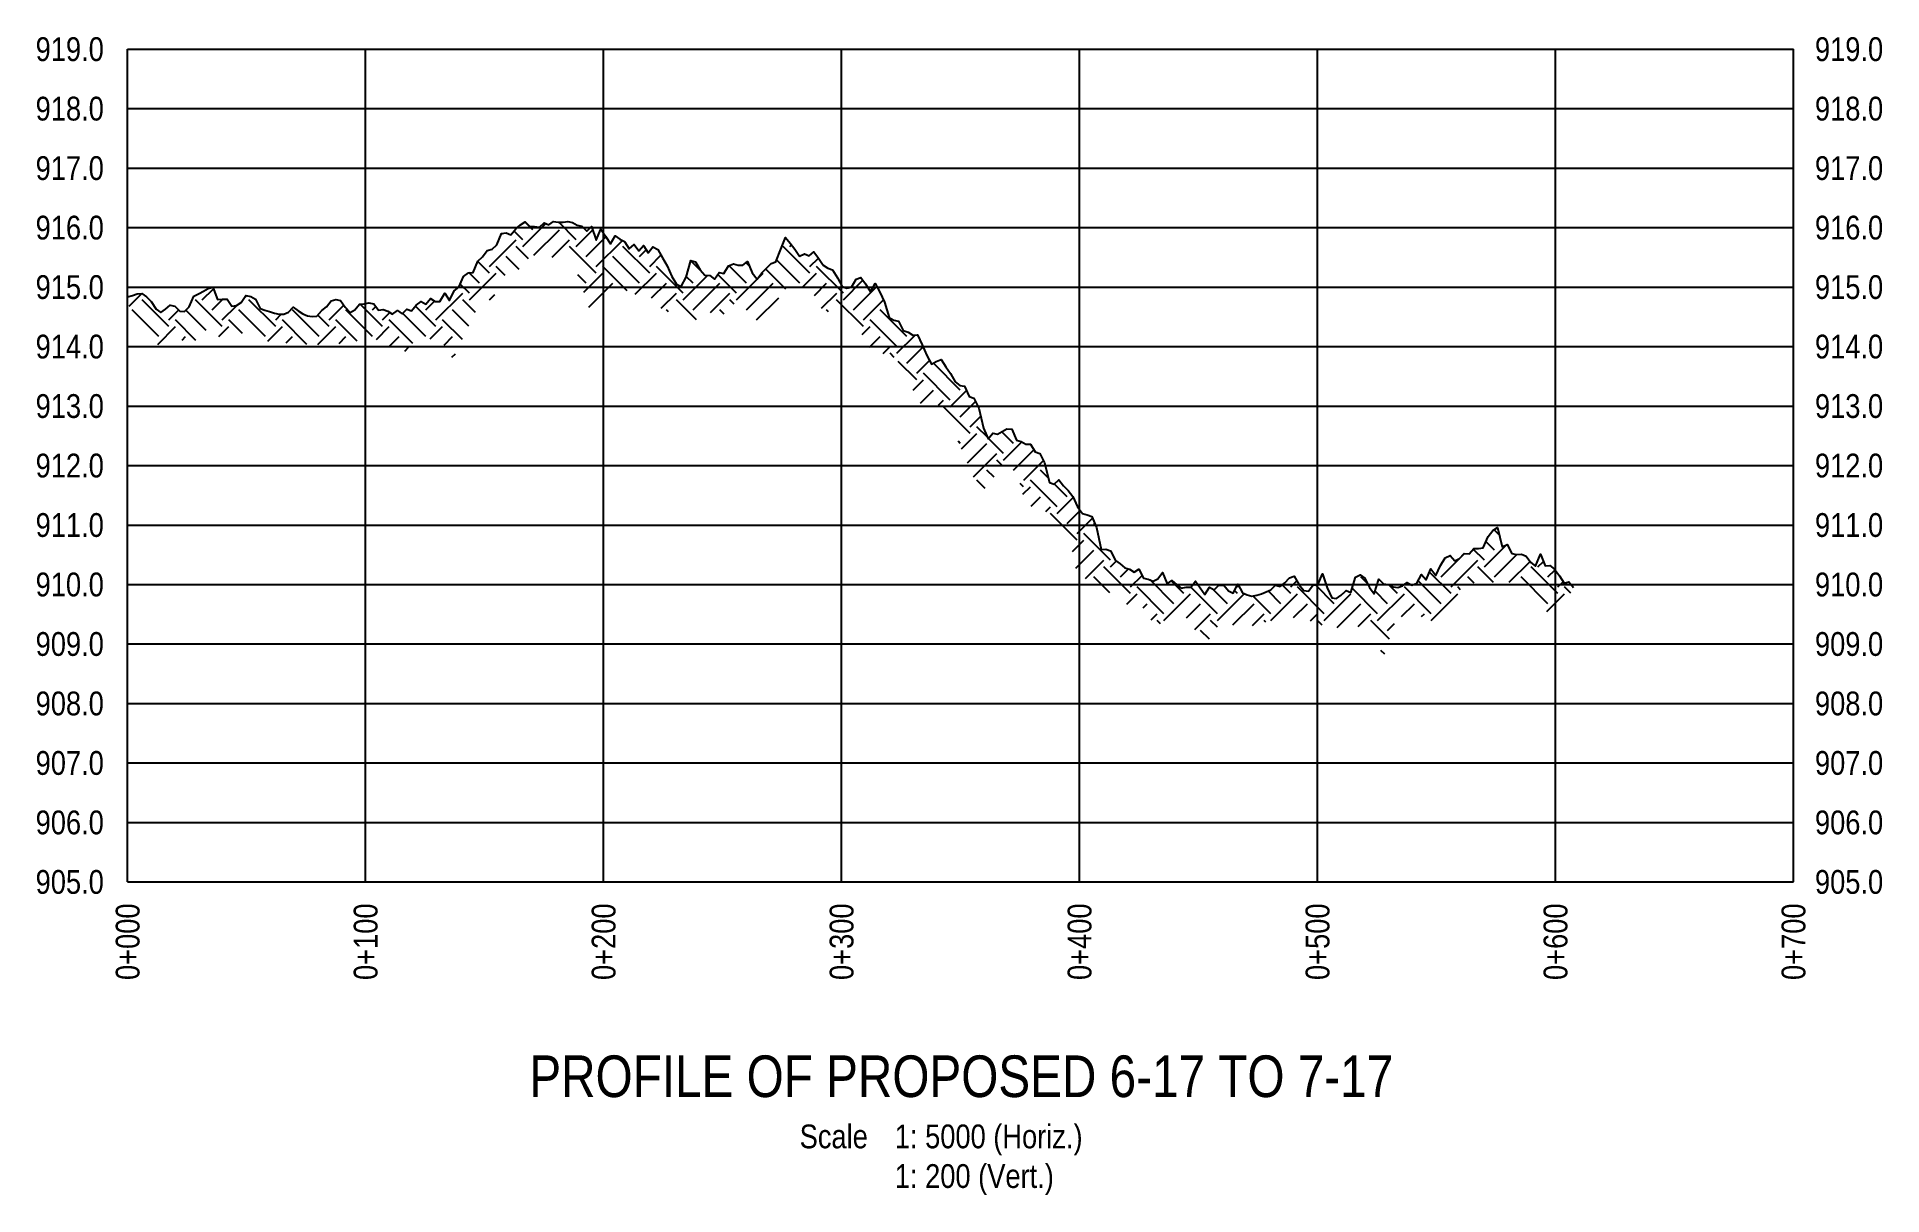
# Model space of a CAD drawing. Extents: x 507565 to 531726, y 6009554 to 6022365.
# Drawn here: x 526900 to 527676, y 6009554 to 6010041 of the extents above; entities that cross this region are included whole.
import ezdxf
from ezdxf.enums import TextEntityAlignment as Align

# ---------------------------------------------------------------- set-up
doc = ezdxf.new("R2010")
doc.units = 0
doc.header["$LTSCALE"] = 5
doc.linetypes.add('foc-TOPO', pattern=[1, 0.2, -0.8])
for name, color, linetype in [('DETAIL-T', 7, 'Continuous'), ('L-DETAIL-T', 3, 'Continuous'), ('P-CROSSINGS-GRID', 8, 'Continuous'), ('P-CROSSINGS-GROUND', 48, 'foc-TOPO'), ('S-T7', 7, 'Continuous')]:
    doc.layers.add(name, color=color, linetype=linetype)
doc.styles.add('140', font='ARIALN.TTF', dxfattribs={"height": 15})
doc.styles.add('80', font='ARIALN.TTF', dxfattribs={"height": 10})
doc.styles.add('80L', font='ARIALN.TTF', dxfattribs={"height": 10})

msp = doc.modelspace()

# ---------------------------------------------------------------- texts
at = {"layer": 'DETAIL-T', "insert": (527220.805, 6009583.987), "char_height": 9.99999, "attachment_point": 1, "style": '80L'}
msp.add_mtext_dynamic_manual_height_columns('Scale^I1: 5000 (Horiz.)\\P^I1: 200 (Vert.)', width=216.8972, gutter_width=44.957, heights=[0], dxfattribs=at)
at = {"layer": 'L-DETAIL-T', "insert": (527288.741, 6009613.032), "char_height": 17.49998, "width": 384.90138, "attachment_point": 2, "rotation": 0, "style": '140'}
msp.add_mtext('PROFILE OF PROPOSED 6-17 TO 7-17', dxfattribs=at)
at = {"layer": 'S-T7', "style": '80'}
for s, p in [('919.0', (526928.293, 6010036.138)), ('919.0', (527676.29, 6010036.138)), ('918.0', (526928.293, 6010011.128)), ('918.0', (527676.29, 6010011.128)), ('917.0', (526928.293, 6009986.117)), ('917.0', (527676.29, 6009986.117)), ('916.0', (526928.293, 6009961.106)), ('916.0', (527676.29, 6009961.106)), ('915.0', (526928.293, 6009936.096)), ('915.0', (527676.29, 6009936.096)), ('914.0', (526928.293, 6009911.085)), ('914.0', (527676.29, 6009911.085)), ('913.0', (526928.293, 6009886.075)), ('913.0', (527676.29, 6009886.075)), ('912.0', (526928.293, 6009861.064)), ('912.0', (527676.29, 6009861.064)), ('911.0', (526928.293, 6009836.053)), ('911.0', (527676.29, 6009836.053)), ('910.0', (526928.293, 6009811.043)), ('910.0', (527676.29, 6009811.043)), ('909.0', (526928.293, 6009786.032)), ('909.0', (527676.29, 6009786.032)), ('908.0', (526928.293, 6009761.021)), ('908.0', (527676.29, 6009761.021)), ('907.0', (526928.293, 6009736.011)), ('907.0', (527676.29, 6009736.011)), ('906.0', (526928.293, 6009711)), ('906.0', (527676.29, 6009711)), ('905.0', (526928.293, 6009685.99)), ('905.0', (527676.29, 6009685.99))]:
    msp.add_text(s, height=10.0042, dxfattribs=at).set_placement(p, align=Align.MIDDLE_RIGHT)
for s, p in [('0+000', (526938.297, 6009676.939)), ('0+100', (527038.339, 6009676.939)), ('0+200', (527138.382, 6009676.939)), ('0+300', (527238.424, 6009676.939)), ('0+400', (527338.467, 6009676.939)), ('0+500', (527438.509, 6009676.939)), ('0+600', (527538.552, 6009676.939)), ('0+700', (527638.594, 6009676.939))]:
    msp.add_text(s, height=10.0042, rotation=90, dxfattribs=at).set_placement(p, align=Align.MIDDLE_RIGHT)

# ---------------------------------------------------------------- hatches: boundary and pattern name
at = {"layer": 'P-CROSSINGS-GROUND'}
h = msp.add_hatch(dxfattribs=at)
h.set_pattern_fill('EARTH', color=256, scale=2.501062, angle=45)
h.set_pattern_definition([(45, (3970.27, -2803.037), (2e-15, 22.460181388), [15.88174657, -15.88174657]), (45, (3966.058, -2798.826), (2e-15, 22.460181388), [15.88174657, -15.88174657]), (45, (3961.847, -2794.614), (2e-15, 22.460181388), [15.88174657, -15.88174657]), (135, (3961.847, -2791.807), (-22.460181388, 2e-15), [15.88174657, -15.88174657]), (135, (3966.058, -2787.595), (-22.460181388, 2e-15), [15.88174657, -15.88174657]), (135, (3970.27, -2783.384), (-22.460181388, 2e-15), [15.88174657, -15.88174657])])
h.paths.add_polyline_path([(527361.669, 6009802.128), (527361.443, 6009801.982), (527361.028, 6009802.25), (527357.348, 6009802.946), (527356.089, 6009805.437), (527354.761, 6009806.294), (527351.755, 6009806.954), (527348.085, 6009810.302), (527344.159, 6009812.904), (527343.79, 6009813.659), (527337.921, 6009813.476), (527334.399, 6009829.982), (527332.397, 6009830.566), (527327.265, 6009837.511), (527325.532, 6009841.313), (527315.637, 6009844.84), (527312.803, 6009856.587), (527311.745, 6009856.976), (527310.192, 6009859.546), (527309.365, 6009859.969), (527306.347, 6009860.897), (527296.974, 6009849.106), (527286.621, 6009873.014), (527285.019, 6009879.763), (527283.302, 6009880.348), (527281.251, 6009884.915), (527276.917, 6009888.202), (527276.058, 6009889.74), (527271.589, 6009887.187), (527263.51, 6009902.011), (527261.881, 6009905.702), (527260.821, 6009906.435), (527255.854, 6009908.227), (527253.85, 6009912.15), (527252.544, 6009912.91), (527250.762, 6009909.683), (527242.622, 6009923.76), (527239.859, 6009923.071), (527230.277, 6009926.733), (527226.282, 6009933.904), (527222.402, 6009936.363), (527216.862, 6009933.451), (527215.427, 6009935.577), (527213.879, 6009934.048), (527202.815, 6009919.759), (527195.455, 6009929.415), (527194.978, 6009928.632), (527192.24, 6009929.097), (527187.291, 6009922.399), (527180.241, 6009927.937), (527176.265, 6009920.139), (527160.67, 6009928.212), (527158.225, 6009932.071), (527156.211, 6009929.422), (527153.526, 6009933.68), (527152.313, 6009932.31), (527149.693, 6009935.857), (527146.934, 6009933.164), (527144.627, 6009936.826), (527141.411, 6009931.525), (527139.4, 6009934.715), (527134.113, 6009922.178), (527124.925, 6009948.877), (527123.313, 6009950.557), (527121.989, 6009951.326), (527120.777, 6009951.335), (527116.983, 6009948.542), (527115.859, 6009949.015), (527115.216, 6009948.417), (527108.352, 6009949.573), (527108.067, 6009949.574), (527103.187, 6009943.379), (527100.887, 6009944.357), (527097.294, 6009941.033), (527096.652, 6009940.884), (527095.526, 6009939.878), (527091.732, 6009930.86), (527088.273, 6009930.609), (527087.293, 6009928.382), (527085.133, 6009926.734), (527075.089, 6009905.855), (527068.471, 6009916.148), (527066.475, 6009913.815), (527064.086, 6009915.094), (527061.619, 6009912.142), (527058.906, 6009913.05), (527054.933, 6009909.077), (527051.972, 6009911.221), (527050.328, 6009909.935), (527043.744, 6009914.242), (527038.304, 6009913.499), (527037.367, 6009914.768), (527029.105, 6009910.207), (527025.505, 6009914.351), (527023.808, 6009912.349), (527015.392, 6009911.667), (527010.582, 6009912.454), (527008.229, 6009913.431), (527006.441, 6009912.652), (527000.605, 6009912.658), (526996.565, 6009913.577), (526994.447, 6009914.351), (526992.503, 6009914.84), (526987.402, 6009916.66), (526976.34, 6009915.217), (526973.93, 6009918.718), (526971.963, 6009918.608), (526966.744, 6009913.424), (526956.907, 6009914.15), (526952.387, 6009911.084), (526941.374, 6009918.194), (526940.22, 6009920.122), (526938.297, 6009931.967), (526940.286, 6009932.58), (526942.276, 6009933.267), (526944.265, 6009933.407), (526946.254, 6009931.958), (526948.244, 6009930.082), (526950.233, 6009926.758), (526952.223, 6009925.474), (526954.212, 6009926.823), (526956.202, 6009928.476), (526958.191, 6009928.059), (526960.18, 6009925.941), (526962.17, 6009925.794), (526964.159, 6009927.771), (526966.149, 6009932.235), (526968.138, 6009933.3), (526970.127, 6009934.366), (526972.117, 6009935.452), (526974.106, 6009936.053), (526976.096, 6009930.857), (526978.085, 6009930.968), (526980.075, 6009930.955), (526982.064, 6009928.065), (526984.053, 6009928.325), (526986.043, 6009929.556), (526988.032, 6009932.5), (526990.022, 6009932.146), (526992.011, 6009931.079), (526994.001, 6009927.046), (526995.99, 6009926.336), (526997.979, 6009925.837), (526999.969, 6009925.109), (527001.958, 6009924.657), (527003.948, 6009924.655), (527005.937, 6009925.521), (527007.926, 6009927.698), (527009.916, 6009926.07), (527011.905, 6009924.897), (527013.895, 6009924.072), (527015.884, 6009923.746), (527017.874, 6009923.908), (527019.863, 6009926.255), (527021.852, 6009927.804), (527023.842, 6009930.25), (527025.831, 6009930.901), (527027.821, 6009930.504), (527029.81, 6009927.691), (527031.799, 6009925.402), (527033.789, 6009926.5), (527035.778, 6009928.865), (527037.768, 6009929.077), (527039.757, 6009929.444), (527041.747, 6009929.05), (527043.736, 6009926.352), (527045.725, 6009926.623), (527047.715, 6009925.984), (527049.704, 6009924.682), (527051.694, 6009926.239), (527053.683, 6009924.798), (527055.673, 6009926.788), (527057.662, 6009926.121), (527059.651, 6009928.502), (527061.641, 6009930.013), (527063.63, 6009928.948), (527065.62, 6009931.273), (527067.609, 6009929.973), (527069.598, 6009930.058), (527071.588, 6009933.488), (527073.577, 6009930.394), (527075.567, 6009934.53), (527077.556, 6009936.047), (527079.546, 6009940.566), (527081.535, 6009942.152), (527083.524, 6009942.296), (527085.514, 6009947.024), (527087.503, 6009948.802), (527089.493, 6009951.543), (527091.482, 6009952.004), (527093.472, 6009953.845), (527095.461, 6009958.613), (527097.45, 6009958.861), (527099.44, 6009958.014), (527101.429, 6009960.54), (527103.419, 6009962.264), (527105.408, 6009963.562), (527107.397, 6009961.578), (527109.387, 6009961.567), (527111.376, 6009961.232), (527113.366, 6009963.082), (527115.355, 6009962.245), (527117.345, 6009963.71), (527119.334, 6009963.346), (527121.323, 6009963.331), (527123.313, 6009963.738), (527125.302, 6009963.278), (527127.292, 6009962.123), (527129.281, 6009961.67), (527131.27, 6009959.596), (527133.26, 6009961.534), (527135.249, 6009955.753), (527137.239, 6009960.471), (527139.228, 6009957.499), (527141.218, 6009954.342), (527143.207, 6009957.621), (527145.196, 6009956.254), (527147.186, 6009955.277), (527149.175, 6009952.119), (527151.165, 6009954.061), (527153.154, 6009951.367), (527155.144, 6009953.615), (527157.133, 6009950.46), (527159.122, 6009953.076), (527161.112, 6009951.951), (527163.101, 6009948.335), (527165.091, 6009945.095), (527167.08, 6009940.516), (527169.069, 6009937.377), (527171.059, 6009936.347), (527173.048, 6009940.249), (527175.038, 6009947.203), (527177.027, 6009946.779), (527179.017, 6009943.307), (527181.006, 6009941.101), (527182.995, 6009941.034), (527184.985, 6009939.471), (527186.974, 6009942.163), (527188.964, 6009941.825), (527190.953, 6009945.091), (527192.943, 6009945.805), (527194.932, 6009945.293), (527196.921, 6009945.339), (527198.911, 6009946.899), (527200.9, 6009942.066), (527202.89, 6009939.456), (527204.879, 6009942.026), (527206.868, 6009943.99), (527208.858, 6009946.054), (527210.847, 6009946.754), (527212.837, 6009952.09), (527214.826, 6009957.001), (527216.816, 6009954.63), (527218.805, 6009952.022), (527220.794, 6009949.075), (527222.784, 6009950.121), (527224.773, 6009949.173), (527226.754, 6009950.886), (527228.734, 6009948.264), (527230.715, 6009945.302), (527232.695, 6009944.047), (527234.676, 6009943.402), (527236.656, 6009939.94), (527238.637, 6009936.385), (527240.617, 6009935.628), (527242.598, 6009936.121), (527244.578, 6009939.381), (527246.559, 6009940.066), (527248.539, 6009937.5), (527250.52, 6009934.074), (527252.5, 6009937.662), (527254.481, 6009933.971), (527256.462, 6009929.702), (527258.442, 6009923.362), (527260.423, 6009922.209), (527262.403, 6009921.783), (527264.384, 6009917.907), (527266.364, 6009917.193), (527268.345, 6009915.822), (527270.325, 6009916.072), (527272.306, 6009911.801), (527274.286, 6009907.314), (527276.267, 6009903.68), (527278.247, 6009904.812), (527280.228, 6009905.601), (527282.208, 6009902.633), (527284.189, 6009899.792), (527286.169, 6009896.246), (527288.15, 6009894.744), (527290.13, 6009894.433), (527292.111, 6009890.024), (527294.091, 6009889.349), (527296.072, 6009885.159), (527298.052, 6009876.813), (527300.033, 6009872.24), (527302.013, 6009874.731), (527303.994, 6009874.266), (527305.974, 6009875.355), (527307.955, 6009876.53), (527309.935, 6009876.414), (527311.916, 6009871.739), (527313.897, 6009871.13), (527315.877, 6009870.117), (527317.858, 6009870.06), (527319.838, 6009866.785), (527321.819, 6009866.056), (527323.799, 6009862.174), (527325.78, 6009853.964), (527327.76, 6009853.258), (527329.741, 6009855.014), (527331.721, 6009852.525), (527333.702, 6009850.53), (527335.682, 6009847.978), (527337.663, 6009843.631), (527339.643, 6009840.952), (527341.624, 6009840.373), (527343.604, 6009839.65), (527345.585, 6009835.064), (527347.565, 6009825.782), (527349.546, 6009825.843), (527351.526, 6009825.155), (527353.507, 6009821.105), (527355.487, 6009819.792), (527357.468, 6009817.985), (527359.448, 6009817.55), (527361.429, 6009816.272), (527363.409, 6009817.556), (527365.39, 6009813.637), (527367.37, 6009813.263), (527369.351, 6009812.469), (527371.332, 6009813.461), (527373.312, 6009816.091), (527375.293, 6009811.279), (527377.273, 6009812.694), (527379.254, 6009810.996), (527381.234, 6009809.483), (527383.215, 6009809.964), (527385.195, 6009809.95), (527387.176, 6009812.426), (527389.156, 6009809.628), (527391.137, 6009806.884), (527393.117, 6009809.899), (527395.098, 6009808.865), (527397.078, 6009810.764), (527399.059, 6009810.701), (527401.039, 6009808.441), (527403.02, 6009807.458), (527405, 6009811.193), (527406.981, 6009807.545), (527408.961, 6009806.705), (527410.942, 6009806.133), (527412.922, 6009806.609), (527414.903, 6009807.085), (527416.88, 6009807.978), (527418.857, 6009808.844), (527420.833, 6009810.722), (527422.81, 6009810.221), (527424.787, 6009811.764), (527426.764, 6009813.839), (527428.741, 6009814.587), (527430.718, 6009810.845), (527432.695, 6009808.566), (527434.672, 6009808.199), (527436.648, 6009810.869), (527438.625, 6009810.899), (527440.602, 6009815.501), (527442.579, 6009809.583), (527444.556, 6009805.49), (527446.533, 6009805.199), (527448.51, 6009806.497), (527450.486, 6009808.5), (527452.463, 6009807.665), (527454.44, 6009814.095), (527456.417, 6009815.174), (527458.394, 6009813.682), (527460.371, 6009809.814), (527462.348, 6009807.166), (527464.324, 6009813.276), (527466.301, 6009811.366), (527468.278, 6009811.075), (527470.255, 6009810.129), (527472.232, 6009809.82), (527474.209, 6009810.55), (527476.208, 6009811.817), (527478.207, 6009810.798), (527480.206, 6009811.54), (527482.206, 6009815.187), (527484.205, 6009813.065), (527486.204, 6009817.591), (527488.203, 6009814.884), (527490.202, 6009818.996), (527492.202, 6009822.282), (527494.201, 6009823.269), (527496.2, 6009820.937), (527498.199, 6009821.921), (527500.198, 6009824.128), (527502.198, 6009823.909), (527504.197, 6009826.197), (527506.196, 6009826.133), (527508.195, 6009826.455), (527510.195, 6009831.241), (527512.194, 6009833.815), (527514.193, 6009835.049), (527516.192, 6009826.933), (527518.191, 6009827.894), (527520.191, 6009824.016), (527522.19, 6009823.649), (527524.189, 6009823.757), (527526.188, 6009822.978), (527528.187, 6009820.342), (527530.187, 6009818.748), (527532.186, 6009823.778), (527534.185, 6009818.912), (527536.184, 6009819.086), (527538.184, 6009817.427), (527540.183, 6009814.631), (527542.182, 6009811.645), (527544.181, 6009812.207), (527546.18, 6009809.792), (527541.16, 6009798.893), (527537.053, 6009797.738), (527535.608, 6009799.896), (527535.36, 6009799.274), (527526.662, 6009806.21), (527526.438, 6009806.19), (527526.317, 6009806.485), (527519.465, 6009811.949), (527514.582, 6009812.845), (527508.075, 6009809.717), (527507.701, 6009811.233), (527504.394, 6009811.596), (527498.548, 6009808.718), (527490.327, 6009791.81), (527488.83, 6009793.836), (527487.874, 6009791.671), (527480.953, 6009799.017), (527477.447, 6009797.717), (527476.04, 6009798.434), (527473.462, 6009797.482), (527471.906, 6009797.725), (527466.619, 6009781.385), (527458.691, 6009792.004), (527452.37, 6009794.676), (527449.302, 6009792.661), (527436.516, 6009794.545), (527435.928, 6009795.761), (527426.121, 6009797.581), (527425.56, 6009797.143), (527423.338, 6009797.707), (527421.758, 6009797.014), (527418.81, 6009795.683), (527415.727, 6009794.941), (527410.66, 6009793.723), (527409.498, 6009794.059), (527408.148, 6009791.512), (527399.052, 6009796.03), (527397.192, 6009794.246), (527391.603, 6009785.739), (527383.056, 6009797.577), (527378.501, 6009796.47), (527376.91, 6009797.685), (527369.956, 6009792.715), (527366.711, 6009800.6), (527363.992, 6009801.689)])

# ---------------------------------------------------------------- linework, layer by layer
at = {"color": 3}
msp.add_lwpolyline([(526938.297, 6009931.967), (526940.286, 6009932.58), (526942.276, 6009933.267), (526944.265, 6009933.407), (526946.254, 6009931.958), (526948.244, 6009930.082), (526950.233, 6009926.758), (526952.223, 6009925.474), (526954.212, 6009926.823), (526956.202, 6009928.476), (526958.191, 6009928.059), (526960.18, 6009925.941), (526962.17, 6009925.794), (526964.159, 6009927.771), (526966.149, 6009932.235), (526968.138, 6009933.3), (526970.127, 6009934.366), (526972.117, 6009935.452), (526974.106, 6009936.053), (526976.096, 6009930.857), (526978.085, 6009930.968), (526980.075, 6009930.955), (526982.064, 6009928.065), (526984.053, 6009928.325), (526986.043, 6009929.556), (526988.032, 6009932.5), (526990.022, 6009932.146), (526992.011, 6009931.079), (526994.001, 6009927.046), (526995.99, 6009926.336), (526997.979, 6009925.837), (526999.969, 6009925.109), (527001.958, 6009924.657), (527003.948, 6009924.655), (527005.937, 6009925.521), (527007.926, 6009927.698), (527009.916, 6009926.07), (527011.905, 6009924.897), (527013.895, 6009924.072), (527015.884, 6009923.746), (527017.874, 6009923.908), (527019.863, 6009926.255), (527021.852, 6009927.804), (527023.842, 6009930.25), (527025.831, 6009930.901), (527027.821, 6009930.504), (527029.81, 6009927.691), (527031.799, 6009925.402), (527033.789, 6009926.5), (527035.778, 6009928.865), (527037.768, 6009929.077), (527039.757, 6009929.444), (527041.747, 6009929.05), (527043.736, 6009926.352), (527045.725, 6009926.623), (527047.715, 6009925.984), (527049.704, 6009924.682), (527051.694, 6009926.239), (527053.683, 6009924.798), (527055.673, 6009926.788), (527057.662, 6009926.121), (527059.651, 6009928.502), (527061.641, 6009930.013), (527063.63, 6009928.948), (527065.62, 6009931.273), (527067.609, 6009929.973), (527069.598, 6009930.058), (527071.588, 6009933.488), (527073.577, 6009930.394), (527075.567, 6009934.53), (527077.556, 6009936.047), (527079.546, 6009940.566), (527081.535, 6009942.152), (527083.524, 6009942.296), (527085.514, 6009947.024), (527087.503, 6009948.802), (527089.493, 6009951.543), (527091.482, 6009952.004), (527093.472, 6009953.845), (527095.461, 6009958.613), (527097.45, 6009958.861), (527099.44, 6009958.014), (527101.429, 6009960.54), (527103.419, 6009962.264), (527105.408, 6009963.562), (527107.397, 6009961.578), (527109.387, 6009961.567), (527111.376, 6009961.232), (527113.366, 6009963.082), (527115.355, 6009962.245), (527117.345, 6009963.71), (527119.334, 6009963.346), (527121.323, 6009963.331), (527123.313, 6009963.738), (527125.302, 6009963.278), (527127.292, 6009962.123), (527129.281, 6009961.67), (527131.27, 6009959.596), (527133.26, 6009961.534), (527135.249, 6009955.753), (527137.239, 6009960.471), (527139.228, 6009957.499), (527141.218, 6009954.342), (527143.207, 6009957.621), (527145.196, 6009956.254), (527147.186, 6009955.277), (527149.175, 6009952.119), (527151.165, 6009954.061), (527153.154, 6009951.367), (527155.144, 6009953.615), (527157.133, 6009950.46), (527159.122, 6009953.076), (527161.112, 6009951.951), (527163.101, 6009948.335), (527165.091, 6009945.095), (527167.08, 6009940.516), (527169.069, 6009937.377), (527171.059, 6009936.347), (527173.048, 6009940.249), (527175.038, 6009947.203), (527177.027, 6009946.779), (527179.017, 6009943.307), (527181.006, 6009941.101), (527182.995, 6009941.034), (527184.985, 6009939.471), (527186.974, 6009942.163), (527188.964, 6009941.825), (527190.953, 6009945.091), (527192.943, 6009945.805), (527194.932, 6009945.293), (527196.921, 6009945.339), (527198.911, 6009946.899), (527200.9, 6009942.066), (527202.89, 6009939.456), (527204.879, 6009942.026), (527206.868, 6009943.99), (527208.858, 6009946.054), (527210.847, 6009946.754), (527212.837, 6009952.09), (527214.826, 6009957.001), (527216.816, 6009954.63), (527218.805, 6009952.022), (527220.794, 6009949.075), (527222.784, 6009950.121), (527224.773, 6009949.173), (527226.754, 6009950.886), (527228.734, 6009948.264), (527230.715, 6009945.302), (527232.695, 6009944.047), (527234.676, 6009943.402), (527236.656, 6009939.94), (527238.637, 6009936.385), (527240.617, 6009935.628), (527242.598, 6009936.121), (527244.578, 6009939.381), (527246.559, 6009940.066), (527248.539, 6009937.5), (527250.52, 6009934.074), (527252.5, 6009937.662), (527254.481, 6009933.971), (527256.462, 6009929.702), (527258.442, 6009923.362), (527260.423, 6009922.209), (527262.403, 6009921.783), (527264.384, 6009917.907), (527266.364, 6009917.193), (527268.345, 6009915.822), (527270.325, 6009916.072), (527272.306, 6009911.801), (527274.286, 6009907.314), (527276.267, 6009903.68), (527278.247, 6009904.812), (527280.228, 6009905.601), (527282.208, 6009902.633), (527284.189, 6009899.792), (527286.169, 6009896.246), (527288.15, 6009894.744), (527290.13, 6009894.433), (527292.111, 6009890.024), (527294.091, 6009889.349), (527296.072, 6009885.159), (527298.052, 6009876.813), (527300.033, 6009872.24), (527302.013, 6009874.731), (527303.994, 6009874.266), (527305.974, 6009875.355), (527307.955, 6009876.53), (527309.935, 6009876.414), (527311.916, 6009871.739), (527313.897, 6009871.13), (527315.877, 6009870.117), (527317.858, 6009870.06), (527319.838, 6009866.785), (527321.819, 6009866.056), (527323.799, 6009862.174), (527325.78, 6009853.964), (527327.76, 6009853.258), (527329.741, 6009855.014), (527331.721, 6009852.525), (527333.702, 6009850.53), (527335.682, 6009847.978), (527337.663, 6009843.631), (527339.643, 6009840.952), (527341.624, 6009840.373), (527343.604, 6009839.65), (527345.585, 6009835.064), (527347.565, 6009825.782), (527349.546, 6009825.843), (527351.526, 6009825.155), (527353.507, 6009821.105), (527355.487, 6009819.792), (527357.468, 6009817.985), (527359.448, 6009817.55), (527361.429, 6009816.272), (527363.409, 6009817.556), (527365.39, 6009813.637), (527367.37, 6009813.263), (527369.351, 6009812.469), (527371.332, 6009813.461), (527373.312, 6009816.091), (527375.293, 6009811.279), (527377.273, 6009812.694), (527379.254, 6009810.996), (527381.234, 6009809.483), (527383.215, 6009809.964), (527385.195, 6009809.95), (527387.176, 6009812.426), (527389.156, 6009809.628), (527391.137, 6009806.884), (527393.117, 6009809.899), (527395.098, 6009808.865), (527397.078, 6009810.764), (527399.059, 6009810.701), (527401.039, 6009808.441), (527403.02, 6009807.458), (527405, 6009811.193), (527406.981, 6009807.545), (527408.961, 6009806.705), (527410.942, 6009806.133), (527412.922, 6009806.609), (527414.903, 6009807.085), (527416.88, 6009807.978), (527418.857, 6009808.844), (527420.833, 6009810.722), (527422.81, 6009810.221), (527424.787, 6009811.764), (527426.764, 6009813.839), (527428.741, 6009814.587), (527430.718, 6009810.845), (527432.695, 6009808.566), (527434.672, 6009808.199), (527436.648, 6009810.869), (527438.625, 6009810.899), (527440.602, 6009815.501), (527442.579, 6009809.583), (527444.556, 6009805.49), (527446.533, 6009805.199), (527448.51, 6009806.497), (527450.486, 6009808.5), (527452.463, 6009807.665), (527454.44, 6009814.095), (527456.417, 6009815.174), (527458.394, 6009813.682), (527460.371, 6009809.814), (527462.348, 6009807.166), (527464.324, 6009813.276), (527466.301, 6009811.366), (527468.278, 6009811.075), (527470.255, 6009810.129), (527472.232, 6009809.82), (527474.209, 6009810.55), (527476.208, 6009811.817), (527478.207, 6009810.798), (527480.206, 6009811.54), (527482.206, 6009815.187), (527484.205, 6009813.065), (527486.204, 6009817.591), (527488.203, 6009814.884), (527490.202, 6009818.996), (527492.202, 6009822.282), (527494.201, 6009823.269), (527496.2, 6009820.937), (527498.199, 6009821.921), (527500.198, 6009824.128), (527502.198, 6009823.909), (527504.197, 6009826.197), (527506.196, 6009826.133), (527508.195, 6009826.455), (527510.195, 6009831.241), (527512.194, 6009833.815), (527514.193, 6009835.049), (527516.192, 6009826.933), (527518.191, 6009827.894), (527520.191, 6009824.016), (527522.19, 6009823.649), (527524.189, 6009823.757), (527526.188, 6009822.978), (527528.187, 6009820.342), (527530.187, 6009818.748), (527532.186, 6009823.778), (527534.185, 6009818.912), (527536.184, 6009819.086), (527538.184, 6009817.427), (527540.183, 6009814.631), (527542.182, 6009811.645), (527544.181, 6009812.207), (527546.18, 6009809.792)], dxfattribs=at)
at = {"layer": 'P-CROSSINGS-GRID', "color": 8}
for p, q in [((526938.297, 6009685.99), (526938.297, 6010036.138)), ((526938.297, 6010036.138), (527638.594, 6010036.138)), ((527038.339, 6009685.99), (527038.339, 6010036.138)), ((527138.382, 6009685.99), (527138.382, 6010036.138)), ((527238.424, 6009685.99), (527238.424, 6010036.138)), ((527338.467, 6009685.99), (527338.467, 6010036.138)), ((527438.509, 6009685.99), (527438.509, 6010036.138)), ((527538.552, 6009685.99), (527538.552, 6010036.138)), ((527638.594, 6009685.99), (527638.594, 6010036.138)), ((526938.297, 6010011.128), (527638.594, 6010011.128)), ((526938.297, 6009986.117), (527638.594, 6009986.117)), ((526938.297, 6009961.106), (527638.594, 6009961.106)), ((526938.297, 6009936.096), (527638.594, 6009936.096)), ((526938.297, 6009911.085), (527638.594, 6009911.085)), ((526938.297, 6009886.075), (527638.594, 6009886.075)), ((526938.297, 6009861.064), (527638.594, 6009861.064)), ((526938.297, 6009836.053), (527638.594, 6009836.053)), ((526938.297, 6009811.043), (527638.594, 6009811.043)), ((526938.297, 6009786.032), (527638.594, 6009786.032)), ((526938.297, 6009761.021), (527638.594, 6009761.021)), ((526938.297, 6009736.011), (527638.594, 6009736.011)), ((526938.297, 6009711), (527638.594, 6009711)), ((526938.297, 6009685.99), (527638.594, 6009685.99))]:
    msp.add_line(p, q, dxfattribs=at)

msp.set_redraw_order([(e.dxf.handle, doc.entitydb.next_handle()) for e in msp.query("TEXT MTEXT ATTDEF DIMENSION ARC_DIMENSION")])  # texts and dimensions are drawn at this point

doc.saveas('drawing.dxf')
